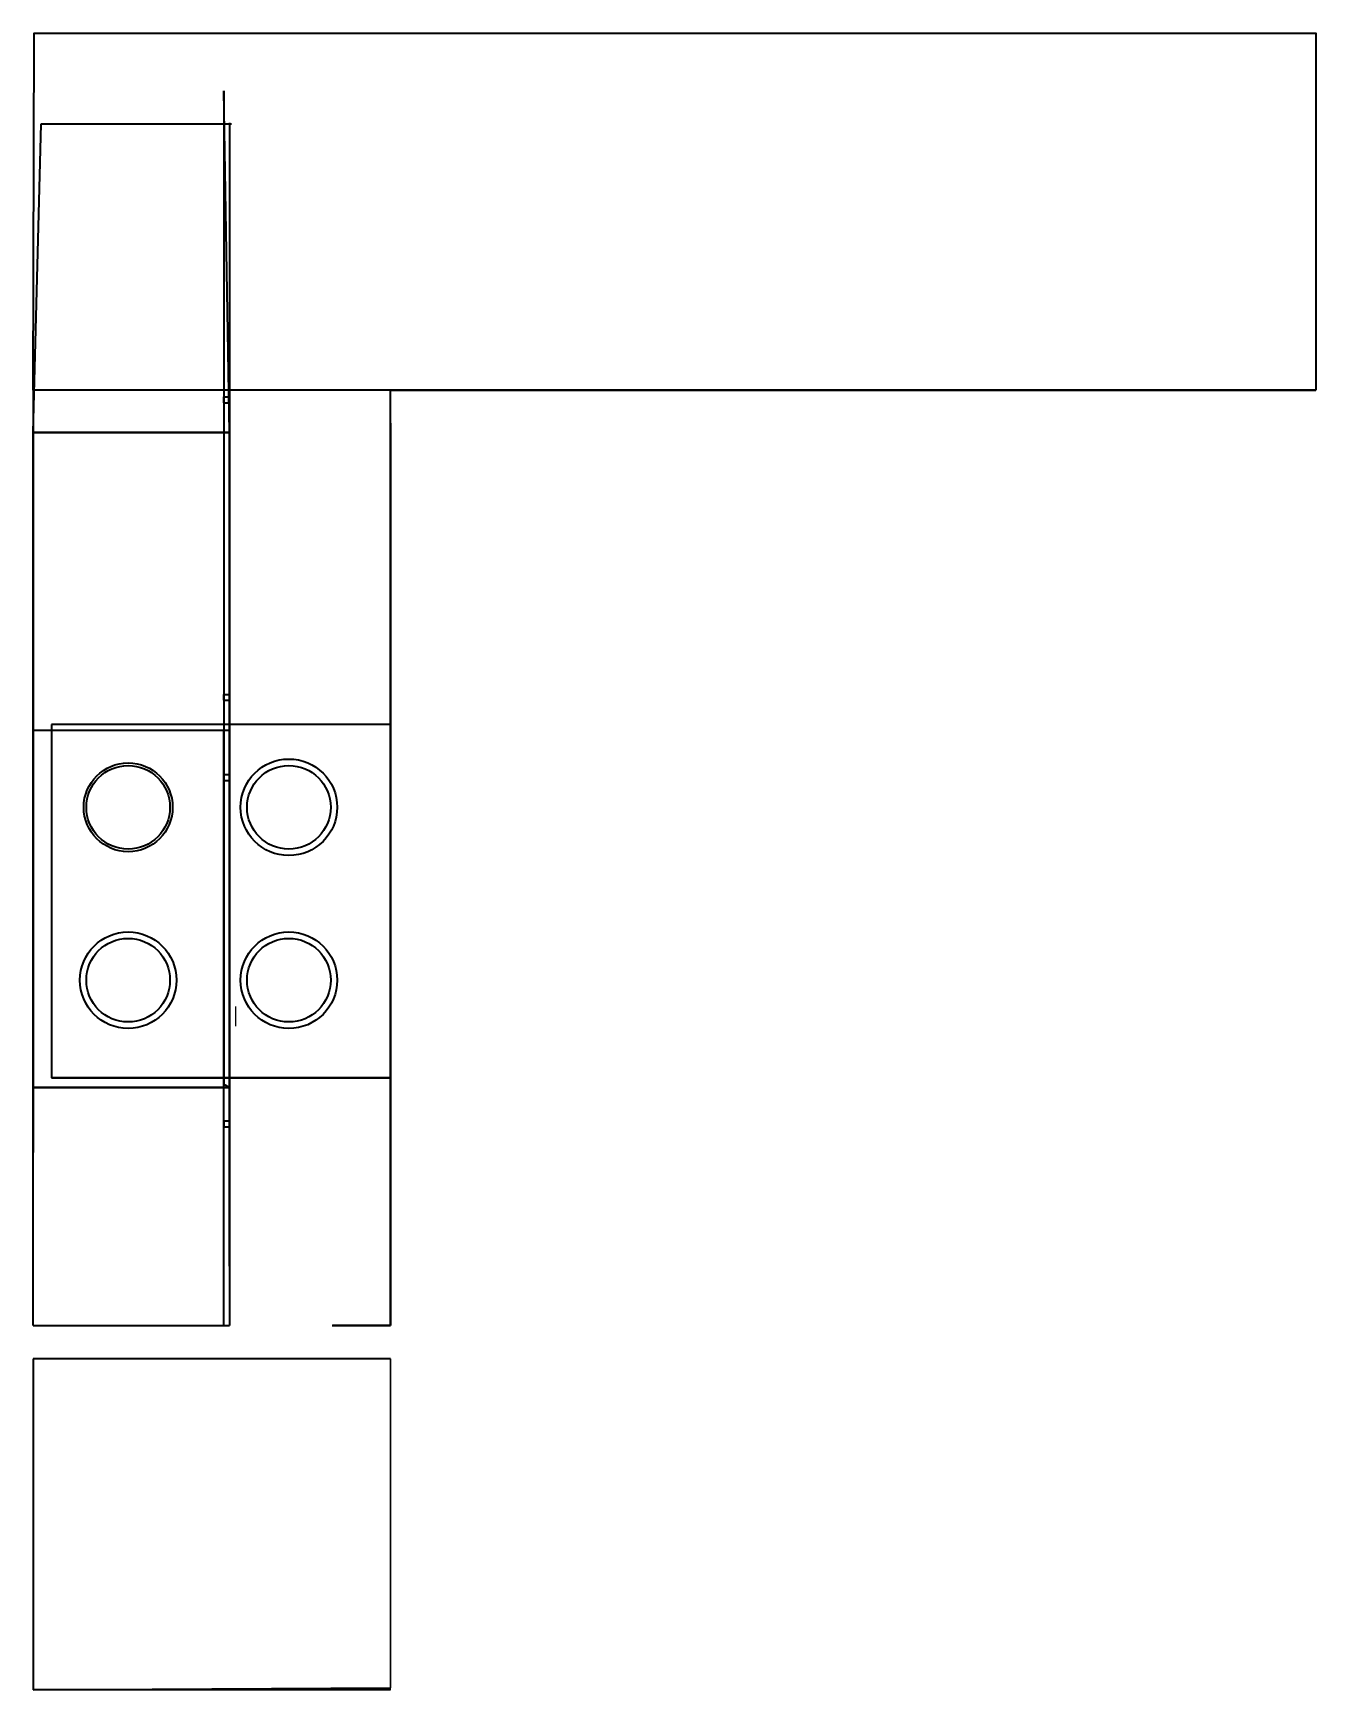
# Model space of a CAD drawing. Header units: millimetres. Extents: x 2525 to 4679, y 796 to 3579.
import ezdxf

# ---------------------------------------------------------------- set-up
doc = ezdxf.new("R2010")
doc.units = ezdxf.units.MM
doc.header["$MEASUREMENT"] = 0
for name, color, linetype in [('ASPIRATOR', 7, 'Continuous'), ('BASE', 7, 'Continuous'), ('BOTTOM - 300', 7, 'Continuous'), ('BOTTOM - 400_1', 7, 'Continuous'), ('BOTTOM - 500_1', 7, 'Continuous'), ('DISHWASHER', 7, 'Continuous'), ('REFRIGERATOR', 7, 'Continuous'), ('TOP - 400_1', 7, 'Continuous'), ('TOP - 500_1', 7, 'Continuous'), ('TOP - 600_1', 7, 'Continuous')]:
    doc.layers.add(name, color=color, linetype=linetype)
doc.styles.get("Standard").update_dxf_attribs({"font": 'arial.ttf'})

msp = doc.modelspace()

# ---------------------------------------------------------------- texts
at = {"layer": 'DISHWASHER', "color": 7, "lineweight": 18, "extrusion": (0, -1, 1e-16), "insert": (3991.8, 2979.2, -636.9), "char_height": 40, "attachment_point": 1, "text_direction": (1, 0, 0)}
msp.add_mtext_dynamic_manual_height_columns('{\\C256;GS}', width=86.417, gutter_width=1, heights=[0], dxfattribs=at)

# ---------------------------------------------------------------- blocks, each defined once
blk = doc.blocks.new('1')
at = {"color": 7, "lineweight": 0, "true_color": 0xf0f0f0}
for p, q in [((20.1, 347.9), (20.1, 340.4)), ((20.1, 340.4), (20.6, 340.4)), ((20.1, 340.4), (20.1, 305.3)), ((20.6, 340.4), (21.1, 340.2)), ((21.1, 340.2), (21.6, 340)), ((21.6, 340), (22.1, 339.7)), ((22.1, 339.7), (22.5, 339.4)), ((22.5, 339.4), (22.9, 338.9)), ((22.9, 338.9), (23.3, 338.4)), ((23.3, 338.4), (23.5, 337.9)), ((23.5, 337.9), (23.8, 337.3)), ((23.8, 337.3), (24, 336.7)), ((24, 336.7), (24.1, 336)), ((24.3, 347.7), (24.1, 347.1)), ((24.1, 347.1), (24.1, 346.4)), ((24.1, 346.4), (24.1, 346.4)), ((24.1, 340.5), (24.1, 346.4)), ((24.1, 340.4), (24.1, 340.5)), ((24.1, 340.5), (24.1, 340.4)), ((24.1, 340.4), (24.1, 340.4)), ((24.1, 340.4), (24.1, 340.3)), ((24.1, 340.4), (24.1, 340.3)), ((24.1, 340.3), (24.1, 336.4)), ((24.1, 336.4), (24.1, 336.4)), ((24.1, 336.3), (24.1, 336.4)), ((24.1, 336.3), (24.1, 336)), ((24.1, 336), (24.1, 335.4)), ((24.1, 335.4), (24.1, 330.4)), ((24.5, 348.3), (24.3, 347.7)), ((24.3, 346.4), (24.5, 346.4)), ((24.5, 340.4), (24.3, 340.4)), ((24.5, 336.4), (24.3, 336.4)), ((24.8, 348.9), (24.5, 348.3)), ((25.1, 349.5), (24.8, 348.9)), ((25.6, 350), (25.1, 349.5)), ((26.1, 350.4), (25.6, 350)), ((26.6, 350.8), (26.1, 350.4)), ((27.2, 351.1), (26.6, 350.8)), ((27.8, 351.3), (27.2, 351.1)), ((28.5, 351.4), (27.8, 351.3)), ((29.1, 351.4), (28.5, 351.4)), ((29.1, 351.4), (32.1, 351.4)), ((29.1, 325.3), (29.1, 351.4)), ((32.1, 351.4), (32.8, 351.4)), ((32.1, 325.3), (32.1, 351.4)), ((32.8, 351.4), (33.4, 351.3)), ((33.4, 351.3), (34, 351.1)), ((34, 351.1), (34.6, 350.8)), ((34.6, 350.8), (35.2, 350.4)), ((35.2, 350.4), (35.7, 350)), ((35.7, 350), (36.1, 349.5)), ((36.1, 349.5), (36.5, 348.9)), ((36.5, 348.9), (36.8, 348.3)), ((36.8, 348.3), (37, 347.7)), ((37, 346.4), (36.8, 346.4)), ((37, 340.4), (36.8, 340.4)), ((37, 336.4), (36.8, 336.4)), ((37, 347.7), (37.1, 347.1)), ((37.1, 347.1), (37.1, 346.4)), ((37.1, 346.4), (37.1, 346.4)), ((37.1, 340.5), (37.1, 346.4)), ((37.1, 340.4), (37.1, 340.5)), ((37.1, 340.5), (37.1, 340.4)), ((37.1, 340.3), (37.1, 340.4)), ((37.1, 340.4), (37.1, 340.4)), ((50, 340.4), (37.1, 340.4)), ((37.1, 340.4), (37.1, 340.3)), ((37.1, 340.3), (37.1, 336.4)), ((37.1, 336.3), (37.1, 336.4)), ((37.1, 336.4), (37.1, 336.4)), ((37.1, 336.4), (37.1, 336.4)), ((50, 336.4), (37.1, 336.4)), ((37.1, 336.4), (37.1, 336.3)), ((37.1, 336.4), (37.1, 336.4)), ((37.1, 336.3), (37.1, 332.9)), ((37.2, 333.5), (37.5, 334.1)), ((37.5, 334.1), (37.9, 334.6)), ((37.9, 334.6), (38.4, 335)), ((38.4, 335), (39, 335.3)), ((39, 335.3), (39.6, 335.4)), ((39.6, 335.4), (40.3, 335.3)), ((40.3, 335.3), (40.9, 335)), ((40.9, 335), (41.4, 334.6)), ((41.4, 334.6), (41.8, 334.1)), ((41.8, 334.1), (42.1, 333.5)), ((49.3, 339.2), (49.2, 338.4)), ((49.3, 337.6), (49.2, 338.4)), ((49.6, 339.9), (49.3, 339.2)), ((49.6, 336.9), (49.3, 337.6)), ((50, 340.4), (49.6, 339.9)), ((50, 336.4), (49.6, 336.9)), ((50.1, 340.5), (50, 340.4)), ((50.1, 336.3), (50, 336.4)), ((50.7, 341), (50.1, 340.5)), ((50.2, 336.2), (50.1, 336.3)), ((50.2, 336.2), (50.2, 309.5)), ((50.7, 335.8), (50.2, 336.2)), ((51.4, 341.3), (50.7, 341)), ((51.4, 335.5), (50.7, 335.8)), ((52.2, 341.4), (51.4, 341.3)), ((52.2, 335.4), (51.4, 335.5)), ((539.9, 341.4), (52.2, 341.4)), ((52.3, 335.4), (52.2, 335.4)), ((52.4, 335.4), (52.3, 335.4)), ((52.4, 335.4), (53.9, 335.4)), ((53.9, 335.4), (54.2, 335.4)), ((54.2, 335.4), (54.2, 310.3)), ((54.2, 335.4), (54.3, 335.4)), ((103.3, 335.4), (54.3, 335.4)), ((103.3, 335.4), (103.3, 310.3)), ((103.3, 335.4), (104.3, 335.4)), ((107.3, 335.4), (106.4, 335.4)), ((107.3, 335.4), (107.3, 310.3)), ((294.1, 335.4), (107.3, 335.4)), ((294.1, 335.4), (294.1, 310.3)), ((295, 335.4), (294.1, 335.4)), ((298.1, 335.4), (297.1, 335.4)), ((298.1, 335.4), (298.1, 310.3)), ((298.1, 335.4), (484.8, 335.4)), ((484.8, 335.4), (484.8, 310.3)), ((484.8, 335.4), (485.7, 335.4)), ((488.8, 335.4), (487.9, 335.4)), ((488.8, 335.4), (488.8, 310.3)), ((537.9, 335.4), (488.8, 335.4)), ((537.9, 310.3), (537.9, 335.4)), ((537.9, 335.4), (539.7, 335.4)), ((539.8, 335.4), (539.7, 335.4)), ((539.8, 335.4), (539.9, 335.4)), ((539.9, 341.4), (540.7, 341.3)), ((539.9, 335.4), (540.7, 335.5)), ((540.7, 341.3), (541.5, 341)), ((540.7, 335.5), (541.5, 335.8)), ((541.5, 341), (542.1, 340.5)), ((542, 336.2), (541.5, 335.8)), ((542, 336.2), (542.1, 336.3)), ((542, 309.5), (542, 336.2)), ((542.1, 340.5), (542.2, 340.4)), ((542.1, 336.3), (542.2, 336.4)), ((555, 340.4), (542.2, 340.4)), ((542.2, 340.4), (542.6, 339.9)), ((542.2, 336.4), (542.6, 336.9)), ((555, 336.4), (542.2, 336.4)), ((542.6, 339.9), (542.9, 339.2)), ((542.6, 336.9), (542.9, 337.6)), ((542.9, 339.2), (543, 338.4)), ((542.9, 337.6), (543, 338.4)), ((550.3, 334.1), (550.1, 333.5)), ((550.7, 334.6), (550.3, 334.1)), ((551.2, 335), (550.7, 334.6)), ((551.8, 335.3), (551.2, 335)), ((552.5, 335.4), (551.8, 335.3)), ((553.1, 335.3), (552.5, 335.4)), ((553.7, 335), (553.1, 335.3)), ((554.3, 334.6), (553.7, 335)), ((554.7, 334.1), (554.3, 334.6)), ((554.9, 333.5), (554.7, 334.1)), ((555.2, 347.7), (555, 347.1)), ((555, 347.1), (555, 346.4)), ((555, 346.4), (555, 346.4)), ((555, 340.5), (555, 346.4)), ((555, 340.4), (555, 340.5)), ((555, 340.5), (555, 340.4)), ((555, 340.4), (555, 340.4)), ((555, 340.3), (555, 340.4)), ((555, 340.4), (555, 340.3)), ((555, 336.4), (555, 340.3)), ((555, 336.4), (555, 336.4)), ((555, 336.4), (555, 332.9)), ((555.4, 348.3), (555.2, 347.7)), ((555.2, 346.4), (555.4, 346.4)), ((555.4, 340.4), (555.2, 340.4)), ((555.4, 336.4), (555.2, 336.4)), ((555.7, 348.9), (555.4, 348.3)), ((556, 349.5), (555.7, 348.9)), ((556.5, 350), (556, 349.5)), ((557, 350.4), (556.5, 350)), ((557.5, 350.8), (557, 350.4)), ((558.1, 351.1), (557.5, 350.8)), ((558.7, 351.3), (558.1, 351.1)), ((559.4, 351.4), (558.7, 351.3)), ((560, 351.4), (559.4, 351.4)), ((560, 351.4), (563, 351.4)), ((560, 325.3), (560, 351.4)), ((563, 351.4), (563.7, 351.4)), ((563, 325.3), (563, 351.4)), ((563.7, 351.4), (564.3, 351.3)), ((564.3, 351.3), (565, 351.1)), ((565, 351.1), (565.5, 350.8)), ((565.5, 350.8), (566.1, 350.4)), ((566.1, 350.4), (566.6, 350)), ((566.6, 350), (567, 349.5)), ((567, 349.5), (567.4, 348.9)), ((567.4, 348.9), (567.7, 348.3)), ((567.7, 348.3), (567.9, 347.7)), ((567.9, 346.4), (567.7, 346.4)), ((567.9, 340.4), (567.7, 340.4)), ((567.9, 336.4), (567.7, 336.4)), ((567.9, 347.7), (568, 347.1)), ((568, 347.1), (568.1, 346.4)), ((568.1, 346.4), (568, 346.4)), ((568, 340.4), (568.1, 340.5)), ((568.1, 340.4), (568, 340.4)), ((568.1, 340.3), (568, 340.4)), ((568.1, 336.4), (568, 336.4)), ((568.1, 336.3), (568, 336.4)), ((568, 336.4), (568.1, 336.4)), ((568.1, 340.5), (568.1, 346.4)), ((568.1, 340.5), (568.1, 340.4)), ((568.1, 340.3), (568.1, 340.4)), ((568.1, 336.4), (568.1, 340.3)), ((568.2, 336.7), (568.1, 336)), ((568.1, 336.4), (568.1, 336.4)), ((568.1, 336.4), (568.1, 336.3)), ((568.1, 336), (568.1, 336.3)), ((568.1, 336), (568.1, 335.4)), ((568.1, 335.4), (568.1, 330.6)), ((568.4, 337.3), (568.2, 336.7)), ((568.6, 337.9), (568.4, 337.3)), ((568.9, 338.4), (568.6, 337.9)), ((569.2, 338.9), (568.9, 338.4)), ((569.6, 339.4), (569.2, 338.9)), ((570.1, 339.7), (569.6, 339.4)), ((570.5, 340), (570.1, 339.7)), ((571, 340.2), (570.5, 340)), ((571.5, 340.4), (571, 340.2)), ((572.1, 340.4), (571.5, 340.4)), ((572.1, 305.3), (572.1, 340.4)), ((22.1, 305.9), (22.5, 306.3)), ((22.5, 306.3), (22.9, 306.7)), ((22.9, 306.7), (23.3, 307.2)), ((23.3, 307.2), (23.5, 307.8)), ((23.5, 307.8), (23.8, 308.4)), ((23.8, 308.4), (24, 309)), ((24, 309), (24.1, 309.6)), ((24.1, 329.7), (24.1, 330.4)), ((24.1, 330.4), (24.1, 330.4)), ((24.3, 329.1), (24.1, 329.7)), ((24.1, 329.7), (24.1, 325.3)), ((28.5, 325.4), (24.1, 325.3)), ((28.5, 320.3), (24.1, 320.3)), ((24.1, 316), (24.1, 320.3)), ((24.3, 316.6), (24.1, 316)), ((24.1, 316), (24.1, 315.3)), ((24.1, 315.3), (24.1, 315.3)), ((24.1, 310.3), (24.1, 315.3)), ((24.1, 309.6), (24.1, 310.3)), ((24.1, 309.4), (24.1, 309.6)), ((24.1, 309.3), (24.1, 309.4)), ((24.1, 309.3), (24.1, 309.3)), ((24.1, 309.3), (24.1, 305.3)), ((24.2, 330.4), (24.5, 330.4)), ((24.5, 328.4), (24.3, 329.1)), ((24.5, 317.2), (24.3, 316.6)), ((24.3, 315.3), (24.5, 315.3)), ((24.5, 309.3), (24.3, 309.3)), ((24.8, 327.8), (24.5, 328.4)), ((24.8, 317.8), (24.5, 317.2)), ((25.1, 327.3), (24.8, 327.8)), ((25.1, 318.4), (24.8, 317.8)), ((25.6, 326.8), (25.1, 327.3)), ((25.6, 318.9), (25.1, 318.4)), ((26.1, 326.4), (25.6, 326.8)), ((26.1, 319.3), (25.6, 318.9)), ((26.6, 326), (26.1, 326.4)), ((26.6, 319.7), (26.1, 319.3)), ((27.2, 325.7), (26.6, 326)), ((27.2, 319.9), (26.6, 319.7)), ((27.8, 325.5), (27.2, 325.7)), ((27.8, 320.2), (27.2, 319.9)), ((28.5, 325.4), (27.8, 325.5)), ((28.5, 320.3), (27.8, 320.2)), ((29.1, 325.3), (28.5, 325.4)), ((29.1, 320.3), (28.5, 320.3)), ((29.1, 325.3), (32.1, 325.3)), ((29.1, 320.3), (32.1, 320.3)), ((29.1, 294.2), (29.1, 320.3)), ((32.1, 325.3), (32.8, 325.4)), ((32.1, 320.3), (32.8, 320.3)), ((32.1, 294.2), (32.1, 320.3)), ((32.8, 325.4), (33.4, 325.5)), ((37.1, 325.3), (32.8, 325.4)), ((32.8, 320.3), (33.4, 320.2)), ((37.1, 320.3), (32.8, 320.3)), ((33.4, 325.5), (34, 325.7)), ((33.4, 320.2), (34, 319.9)), ((34, 325.7), (34.6, 326)), ((34, 319.9), (34.6, 319.7)), ((34.6, 326), (35.2, 326.4)), ((34.6, 319.7), (35.2, 319.3)), ((35.2, 326.4), (35.7, 326.8)), ((35.2, 319.3), (35.7, 318.9)), ((35.7, 326.8), (36.1, 327.3)), ((35.7, 318.9), (36.1, 318.4)), ((36.1, 327.3), (36.5, 327.8)), ((36.1, 318.4), (36.5, 317.8)), ((36.5, 327.8), (36.8, 328.4)), ((36.5, 317.8), (36.8, 317.2)), ((37, 330.4), (36.8, 330.4)), ((36.8, 328.4), (37, 329.1)), ((36.8, 317.2), (37, 316.6)), ((37, 315.3), (36.8, 315.3)), ((37, 309.3), (36.8, 309.3)), ((37, 329.1), (37.1, 329.7)), ((37, 316.6), (37.1, 316)), ((37.1, 332.9), (37.2, 333.5)), ((37.1, 332.9), (37.1, 330.6)), ((37.1, 330.4), (37.1, 330.6)), ((37.1, 330.4), (37.1, 330.6)), ((37.1, 329.7), (37.1, 330.4)), ((37.1, 330.4), (37.1, 330.4)), ((37.1, 329.7), (37.1, 330.4)), ((37.1, 325.3), (37.1, 329.7)), ((37.1, 320.3), (37.1, 316)), ((37.1, 316), (37.1, 315.3)), ((37.1, 316), (37.1, 315.3)), ((37.1, 315.3), (37.1, 315)), ((37.1, 315.3), (37.1, 315.3)), ((37.1, 315.3), (37.1, 315)), ((37.1, 312.8), (37.1, 315)), ((37.1, 312.8), (37.2, 312.1)), ((37.1, 309.4), (37.1, 312.8)), ((37.1, 309.4), (37.1, 309.3)), ((37.1, 309.4), (37.1, 309.3)), ((37.1, 309.3), (37.1, 309.3)), ((37.1, 309.2), (37.1, 309.3)), ((50, 309.3), (37.1, 309.3)), ((37.1, 309.3), (37.1, 309.2)), ((37.1, 309.2), (37.1, 305.3)), ((37.2, 312.1), (37.5, 311.5)), ((37.5, 311.5), (37.9, 311)), ((37.9, 311), (38.4, 310.6)), ((38.4, 310.6), (39, 310.4)), ((39, 310.4), (39.6, 310.3)), ((39.6, 310.3), (40.3, 310.4)), ((40.3, 310.4), (40.9, 310.6)), ((40.9, 310.6), (41.4, 311)), ((41.4, 311), (41.8, 311.5)), ((41.8, 311.5), (42.1, 312.1)), ((42.1, 333.5), (42.2, 332.9)), ((42.1, 312.1), (42.2, 312.8)), ((42.2, 332.9), (42.2, 312.8)), ((49.3, 308.1), (49.2, 307.3)), ((49.3, 306.5), (49.2, 307.3)), ((49.6, 308.8), (49.3, 308.1)), ((49.6, 305.8), (49.3, 306.5)), ((50, 309.3), (49.6, 308.8)), ((50.1, 309.4), (50, 309.3)), ((50.2, 309.5), (50.1, 309.4)), ((50.2, 309.5), (50.7, 309.9)), ((51.4, 310.2), (50.7, 309.9)), ((52.2, 310.3), (51.4, 310.2)), ((52.3, 310.3), (52.2, 310.3)), ((52.4, 310.3), (52.3, 310.3)), ((53.1, 310.3), (52.4, 310.3)), ((54.2, 310.3), (53.1, 310.3)), ((54.3, 310.3), (54.2, 310.3)), ((103.3, 310.3), (54.3, 310.3)), ((104.3, 310.3), (103.3, 310.3)), ((107.3, 310.3), (106.4, 310.3)), ((107.3, 310.3), (294.1, 310.3)), ((295, 310.3), (294.1, 310.3)), ((298.1, 310.3), (297.1, 310.3)), ((484.8, 310.3), (298.1, 310.3)), ((485.7, 310.3), (484.8, 310.3)), ((488.8, 310.3), (487.9, 310.3)), ((488.8, 310.3), (537.9, 310.3)), ((539.7, 310.3), (537.9, 310.3)), ((539.8, 310.3), (539.7, 310.3)), ((539.8, 310.3), (539.9, 310.3)), ((539.9, 310.3), (540.7, 310.2)), ((540.7, 310.2), (541.5, 309.9)), ((541.5, 309.9), (542, 309.5)), ((542, 309.5), (542.1, 309.4)), ((542.1, 309.4), (542.2, 309.3)), ((555, 309.3), (542.2, 309.3)), ((542.2, 309.3), (542.6, 308.8)), ((542.6, 308.8), (542.9, 308.1)), ((542.6, 305.8), (542.9, 306.5)), ((542.9, 308.1), (543, 307.3)), ((542.9, 306.5), (543, 307.3)), ((550.1, 333.5), (550, 332.9)), ((550, 332.9), (550, 312.8)), ((550.1, 312.1), (550, 312.8)), ((550.3, 311.5), (550.1, 312.1)), ((550.7, 311), (550.3, 311.5)), ((551.2, 310.6), (550.7, 311)), ((551.8, 310.4), (551.2, 310.6)), ((552.5, 310.3), (551.8, 310.4)), ((553.1, 310.4), (552.5, 310.3)), ((553.7, 310.6), (553.1, 310.4)), ((554.3, 311), (553.7, 310.6)), ((554.7, 311.5), (554.3, 311)), ((554.9, 312.1), (554.7, 311.5)), ((555, 332.9), (554.9, 333.5)), ((555, 312.8), (554.9, 312.1)), ((555, 330.4), (555, 332.9)), ((555, 329.7), (555, 330.4)), ((555, 330.4), (555, 330.4)), ((555.2, 329.1), (555, 329.7)), ((555, 325.3), (555, 329.7)), ((555, 325.3), (559.4, 325.4)), ((555, 320.3), (559.4, 320.3)), ((555, 320.3), (555, 316)), ((555.2, 316.6), (555, 316)), ((555, 316), (555, 315.3)), ((555, 315.3), (555, 315.3)), ((555, 315.3), (555, 312.8)), ((555, 312.8), (555, 309.3)), ((555, 309.3), (555, 309.3)), ((555, 309.3), (555, 305.3)), ((555.2, 330.4), (555.4, 330.4)), ((555.4, 328.4), (555.2, 329.1)), ((555.4, 317.2), (555.2, 316.6)), ((555.2, 315.3), (555.4, 315.3)), ((555.4, 309.3), (555.2, 309.3)), ((555.7, 327.8), (555.4, 328.4)), ((555.7, 317.8), (555.4, 317.2)), ((556, 327.3), (555.7, 327.8)), ((556, 318.4), (555.7, 317.8)), ((556.5, 326.8), (556, 327.3)), ((556.5, 318.9), (556, 318.4)), ((557, 326.4), (556.5, 326.8)), ((557, 319.3), (556.5, 318.9)), ((557.5, 326), (557, 326.4)), ((557.5, 319.7), (557, 319.3)), ((558.1, 325.7), (557.5, 326)), ((558.1, 319.9), (557.5, 319.7)), ((558.7, 325.5), (558.1, 325.7)), ((558.7, 320.2), (558.1, 319.9)), ((559.4, 325.4), (558.7, 325.5)), ((559.4, 320.3), (558.7, 320.2)), ((560, 325.3), (559.4, 325.4)), ((560, 320.3), (559.4, 320.3)), ((560, 325.3), (563, 325.3)), ((560, 320.3), (563, 320.3)), ((560, 294.2), (560, 320.3)), ((563, 325.3), (563.7, 325.4)), ((563, 320.3), (563.7, 320.3)), ((563, 294.2), (563, 320.3)), ((563.7, 325.4), (564.3, 325.5)), ((563.7, 325.4), (568.1, 325.3)), ((563.7, 320.3), (564.3, 320.2)), ((563.7, 320.3), (568.1, 320.3)), ((564.3, 325.5), (565, 325.7)), ((564.3, 320.2), (565, 319.9)), ((565, 325.7), (565.5, 326)), ((565, 319.9), (565.5, 319.7)), ((565.5, 326), (566.1, 326.4)), ((565.5, 319.7), (566.1, 319.3)), ((566.1, 326.4), (566.6, 326.8)), ((566.1, 319.3), (566.6, 318.9)), ((566.6, 326.8), (567, 327.3)), ((566.6, 318.9), (567, 318.4)), ((567, 327.3), (567.4, 327.8)), ((567, 318.4), (567.4, 317.8)), ((567.4, 327.8), (567.7, 328.4)), ((567.4, 317.8), (567.7, 317.2)), ((567.9, 330.4), (567.7, 330.4)), ((567.7, 328.4), (567.9, 329.1)), ((567.7, 317.2), (567.9, 316.6)), ((567.9, 315.3), (567.7, 315.3)), ((567.9, 309.3), (567.7, 309.3)), ((567.9, 329.1), (568, 329.7)), ((567.9, 316.6), (568, 316)), ((568.1, 330.6), (568, 330.4)), ((568, 329.7), (568.1, 330.4)), ((568.1, 330.4), (568, 330.4)), ((568, 330.4), (568, 329.7)), ((568, 329.7), (568.1, 325.3)), ((568, 316), (568.1, 320.3)), ((568, 316), (568.1, 315.3)), ((568.1, 315.3), (568, 315.3)), ((568.1, 309.3), (568, 309.3)), ((568.1, 330.6), (568.1, 330.4)), ((568.1, 315.3), (568.1, 310.3)), ((568.1, 309.6), (568.1, 310.3)), ((568.2, 309), (568.1, 309.6)), ((568.1, 309.6), (568.1, 309.4)), ((568.1, 309.4), (568.1, 309.3)), ((568.1, 309.3), (568.1, 305.3)), ((568.4, 308.4), (568.2, 309)), ((568.6, 307.8), (568.4, 308.4)), ((568.9, 307.2), (568.6, 307.8)), ((569.2, 306.7), (568.9, 307.2)), ((569.6, 306.3), (569.2, 306.7)), ((570.1, 305.9), (569.6, 306.3)), ((20.1, 305.3), (20.6, 305.3)), ((20.6, 305.3), (21.1, 305.4)), ((21.1, 305.4), (21.6, 305.7)), ((21.6, 305.7), (22.1, 305.9)), ((24.1, 305.3), (24.1, 305.3)), ((24.1, 305.3), (24.1, 299.2)), ((24.1, 298.6), (24.1, 299.2)), ((24.1, 299.2), (24.1, 299.2)), ((24.3, 297.9), (24.1, 298.6)), ((24.5, 305.3), (24.3, 305.3)), ((24.3, 299.2), (24.5, 299.2)), ((24.5, 297.3), (24.3, 297.9)), ((24.8, 296.7), (24.5, 297.3)), ((25.1, 296.2), (24.8, 296.7)), ((25.6, 295.7), (25.1, 296.2)), ((26.1, 295.3), (25.6, 295.7)), ((26.6, 294.9), (26.1, 295.3)), ((27.2, 294.6), (26.6, 294.9)), ((27.8, 294.4), (27.2, 294.6)), ((28.5, 294.3), (27.8, 294.4)), ((29.1, 294.2), (28.5, 294.3)), ((29.1, 294.2), (32.1, 294.2)), ((32.1, 294.2), (32.8, 294.3)), ((32.8, 294.3), (33.4, 294.4)), ((33.4, 294.4), (34, 294.6)), ((34, 294.6), (34.6, 294.9)), ((34.6, 294.9), (35.2, 295.3)), ((35.2, 295.3), (35.7, 295.7)), ((35.7, 295.7), (36.1, 296.2)), ((36.1, 296.2), (36.5, 296.7)), ((36.5, 296.7), (36.8, 297.3)), ((37, 305.3), (36.8, 305.3)), ((37, 299.2), (36.8, 299.2)), ((36.8, 297.3), (37, 297.9)), ((37, 297.9), (37.1, 298.6)), ((37.1, 305.3), (37.1, 305.2)), ((37.1, 305.3), (37.1, 305.3)), ((37.1, 305.3), (37.1, 305.3)), ((50, 305.3), (37.1, 305.3)), ((37.1, 305.3), (37.1, 305.2)), ((37.1, 305.3), (37.1, 305.3)), ((37.1, 305.2), (37.1, 299.2)), ((37.1, 298.6), (37.1, 299.2)), ((37.1, 299.2), (37.1, 299.2)), ((50, 305.3), (49.6, 305.8)), ((50.1, 305.1), (50, 305.3)), ((50.6, 304.7), (50.1, 305.1)), ((50.6, 304.7), (76.8, 157.5)), ((50.7, 304.7), (50.6, 304.7)), ((51.4, 304.4), (50.7, 304.7)), ((52.2, 304.3), (51.4, 304.4)), ((54.8, 304.3), (52.2, 304.3)), ((54.8, 304.3), (80.6, 159.5)), ((63.7, 304.3), (54.8, 304.3)), ((65.8, 304.3), (63.7, 304.3)), ((89.5, 159.5), (63.7, 304.3)), ((65.8, 304.3), (91.6, 159.5)), ((103.3, 304.3), (65.8, 304.3)), ((103.3, 304.3), (103.3, 159.5)), ((107.3, 304.3), (103.3, 304.3)), ((107.3, 304.3), (107.3, 296.4)), ((107.3, 304.3), (144, 304.3)), ((107.3, 296.8), (107.3, 296.4)), ((107.3, 296.4), (131.7, 159.5)), ((107.3, 296.4), (107.3, 285)), ((107.3, 285.3), (107.3, 285)), ((107.3, 285), (107.3, 159.5)), ((129.7, 159.5), (107.3, 285)), ((146.1, 304.3), (144, 304.3)), ((144, 304.3), (169.8, 159.5)), ((146.1, 304.3), (184.2, 304.3)), ((146.1, 304.3), (171.9, 159.5)), ((186.2, 304.3), (184.2, 304.3)), ((184.2, 304.3), (210, 159.5)), ((186.2, 304.3), (224.3, 304.3)), ((186.2, 304.3), (212, 159.5)), ((226.4, 304.3), (224.3, 304.3)), ((224.3, 304.3), (250.1, 159.5)), ((226.4, 304.3), (264.5, 304.3)), ((226.4, 304.3), (252.2, 159.5)), ((266.5, 304.3), (264.5, 304.3)), ((264.5, 304.3), (290.3, 159.5)), ((266.5, 304.3), (292.3, 159.5)), ((266.5, 304.3), (294.1, 304.3)), ((294.1, 304.3), (294.1, 159.5)), ((298.1, 304.3), (294.1, 304.3)), ((298.1, 304.3), (327.6, 304.3)), ((298.1, 304.3), (298.1, 159.5)), ((327.6, 304.3), (301.8, 159.5)), ((329.7, 304.3), (303.9, 159.5)), ((329.7, 304.3), (327.6, 304.3)), ((329.7, 304.3), (367.8, 304.3)), ((367.8, 304.3), (342, 159.5)), ((344, 159.5), (369.8, 304.3)), ((369.8, 304.3), (367.8, 304.3)), ((369.8, 304.3), (407.9, 304.3)), ((407.9, 304.3), (382.1, 159.5)), ((384.2, 159.5), (410, 304.3)), ((410, 304.3), (407.9, 304.3)), ((410, 304.3), (448.1, 304.3)), ((448.1, 304.3), (422.3, 159.5)), ((450.1, 304.3), (424.3, 159.5)), ((450.1, 304.3), (448.1, 304.3)), ((450.1, 304.3), (484.8, 304.3)), ((484.8, 285.1), (462.4, 159.5)), ((484.8, 304.3), (484.8, 285.1)), ((484.8, 304.3), (488.8, 304.3)), ((484.9, 285.5), (484.8, 285.1)), ((484.8, 285.1), (484.8, 273.7)), ((488.8, 296.2), (488.7, 295.8)), ((490.3, 304.3), (488.8, 296.2)), ((488.8, 304.3), (488.8, 296.2)), ((490.3, 304.3), (488.8, 304.3)), ((488.8, 296.2), (488.8, 159.5)), ((490.3, 304.3), (528.4, 304.3)), ((528.4, 304.3), (502.6, 159.5)), ((530.4, 304.3), (504.6, 159.5)), ((511.6, 159.5), (537.4, 304.3)), ((515.3, 157.5), (541.5, 304.7)), ((528.4, 304.3), (530.4, 304.3)), ((530.4, 304.3), (537.4, 304.3)), ((537.4, 304.3), (539.9, 304.3)), ((539.9, 304.3), (540.7, 304.4)), ((540.7, 304.4), (541.5, 304.7)), ((541.5, 304.7), (542.1, 305.1)), ((541.5, 304.7), (541.5, 304.7)), ((542.1, 305.1), (542.2, 305.3)), ((542.2, 305.3), (542.6, 305.8)), ((555, 305.3), (542.2, 305.3)), ((555, 305.3), (555, 305.3)), ((555, 305.3), (555, 305.3)), ((555, 305.2), (555, 305.3)), ((555, 305.2), (555, 305.3)), ((555, 305.3), (555, 305.3)), ((555, 305.2), (555, 299.2)), ((555, 298.6), (555, 299.2)), ((555, 299.2), (555, 299.2)), ((555.2, 297.9), (555, 298.6)), ((555.4, 305.3), (555.2, 305.3)), ((555.2, 299.2), (555.4, 299.2)), ((555.4, 297.3), (555.2, 297.9)), ((555.7, 296.7), (555.4, 297.3)), ((556, 296.2), (555.7, 296.7)), ((556.5, 295.7), (556, 296.2)), ((557, 295.3), (556.5, 295.7)), ((557.5, 294.9), (557, 295.3)), ((558.1, 294.6), (557.5, 294.9)), ((558.7, 294.4), (558.1, 294.6)), ((559.4, 294.3), (558.7, 294.4)), ((560, 294.2), (559.4, 294.3)), ((560, 294.2), (563, 294.2)), ((563, 294.2), (563.7, 294.3)), ((563.7, 294.3), (564.3, 294.4)), ((564.3, 294.4), (565, 294.6)), ((565, 294.6), (565.5, 294.9)), ((565.5, 294.9), (566.1, 295.3)), ((566.1, 295.3), (566.6, 295.7)), ((566.6, 295.7), (567, 296.2)), ((567, 296.2), (567.4, 296.7)), ((567.4, 296.7), (567.7, 297.3)), ((567.9, 305.3), (567.7, 305.3)), ((567.9, 299.2), (567.7, 299.2)), ((567.7, 297.3), (567.9, 297.9)), ((567.9, 297.9), (568, 298.6)), ((568.1, 305.3), (568, 305.3)), ((568, 305.3), (568.1, 305.2)), ((568.1, 305.3), (568, 305.3)), ((568, 298.6), (568.1, 299.2)), ((568.1, 299.2), (568, 299.2)), ((568.1, 305.3), (568.1, 305.3)), ((568.1, 305.2), (568.1, 299.2)), ((570.5, 305.7), (570.1, 305.9)), ((571, 305.4), (570.5, 305.7)), ((571.5, 305.3), (571, 305.4)), ((572.1, 305.3), (571.5, 305.3)), ((464.5, 159.5), (484.8, 273.7)), ((484.9, 274.1), (484.8, 273.7)), ((484.8, 273.7), (484.8, 159.5)), ((76.8, 157.5), (79.8, 150.4)), ((79.8, 150.4), (84.5, 144.3)), ((80.6, 159.5), (89.5, 159.5)), ((80.6, 159.5), (80.7, 158.6)), ((80.7, 158.6), (81.6, 156.5)), ((81.6, 156.5), (83.3, 152.4)), ((81.6, 156.5), (103.3, 156.5)), ((83.3, 152.4), (87.3, 147.1)), ((84.5, 144.3), (90.6, 139.6)), ((87.3, 147.1), (92.6, 143.1)), ((89.5, 159.5), (89.6, 159.3)), ((90.6, 139.6), (97.7, 136.6)), ((91.6, 159.5), (91.6, 159.3)), ((91.6, 159.5), (103.3, 159.5)), ((92.6, 143.1), (98.7, 140.6)), ((98.7, 140.6), (103.3, 140)), ((103.3, 159.5), (103.4, 159.5)), ((103.3, 156.5), (103.3, 159.5)), ((103.3, 156.5), (103.4, 156.5)), ((103.3, 156.5), (103.3, 140)), ((103.3, 140), (103.4, 139.9)), ((103.3, 137.7), (103.3, 140)), ((107.3, 159.5), (107.3, 159.5)), ((107.3, 159.5), (129.7, 159.5)), ((107.3, 156.5), (107.3, 159.5)), ((107.3, 156.5), (107.3, 156.5)), ((107.3, 156.5), (294.1, 156.5)), ((107.3, 139.7), (107.3, 156.5)), ((107.3, 139.7), (107.3, 139.7)), ((107.3, 139.7), (294.1, 139.7)), ((107.3, 137.7), (107.3, 139.7)), ((129.7, 159.5), (129.7, 159.3)), ((131.7, 159.5), (169.8, 159.5)), ((131.7, 159.5), (131.8, 159.3)), ((169.8, 159.5), (169.9, 159.3)), ((171.9, 159.5), (171.9, 159.3)), ((171.9, 159.5), (210, 159.5)), ((210, 159.5), (210, 159.3)), ((212, 159.5), (250.1, 159.5)), ((212, 159.5), (212.1, 159.3)), ((250.1, 159.5), (250.2, 159.3)), ((252.2, 159.5), (290.3, 159.5)), ((252.2, 159.5), (252.2, 159.3)), ((290.3, 159.5), (290.3, 159.3)), ((292.3, 159.5), (292.3, 159.3)), ((292.3, 159.5), (294.1, 159.5)), ((294.1, 159.5), (294.3, 159.5)), ((294.1, 156.5), (294.1, 159.5)), ((294.1, 156.5), (294.3, 156.5)), ((294.1, 156.5), (294.1, 139.7)), ((294.1, 139.7), (294.3, 139.7)), ((294.1, 137.7), (294.1, 139.7)), ((297.8, 159.5), (298, 159.5)), ((297.8, 156.5), (298, 156.5)), ((297.8, 139.7), (298, 139.7)), ((298.1, 159.5), (301.8, 159.5)), ((298.1, 156.5), (298.1, 159.5)), ((298.1, 156.5), (484.8, 156.5)), ((298.1, 139.7), (298.1, 156.5)), ((298.1, 139.7), (484.8, 139.7)), ((298.1, 137.7), (298.1, 139.7)), ((301.8, 159.5), (301.8, 159.3)), ((303.9, 159.5), (303.8, 159.3)), ((303.9, 159.5), (342, 159.5)), ((342, 159.5), (341.9, 159.3)), ((344, 159.5), (382.1, 159.5)), ((344, 159.5), (344, 159.3)), ((382.1, 159.5), (382.1, 159.3)), ((384.2, 159.5), (384.1, 159.3)), ((384.2, 159.5), (422.3, 159.5)), ((422.3, 159.5), (422.2, 159.3)), ((424.3, 159.5), (424.3, 159.3)), ((424.3, 159.5), (462.4, 159.5)), ((462.4, 159.5), (462.4, 159.3)), ((464.4, 159.5), (464.4, 159.3)), ((464.5, 159.5), (484.8, 159.5)), ((484.8, 159.5), (484.9, 159.5)), ((484.8, 156.5), (484.8, 159.5)), ((484.8, 156.5), (484.9, 156.5)), ((484.8, 156.5), (484.8, 139.7)), ((484.8, 139.7), (484.9, 139.7)), ((484.8, 137.7), (484.8, 139.7)), ((488.7, 159.5), (488.8, 159.5)), ((488.7, 156.5), (488.8, 156.5)), ((488.7, 139.9), (488.8, 140)), ((488.8, 159.5), (502.6, 159.5)), ((488.8, 156.5), (488.8, 159.5)), ((488.8, 156.5), (510.6, 156.5)), ((488.8, 140), (488.8, 156.5)), ((488.8, 140), (493.4, 140.6)), ((488.8, 137.7), (488.8, 140)), ((493.4, 140.6), (499.5, 143.1)), ((494.4, 136.6), (501.6, 139.6)), ((499.5, 143.1), (504.8, 147.1)), ((501.6, 139.6), (507.7, 144.3)), ((502.6, 159.5), (502.5, 159.3)), ((504.6, 159.5), (511.6, 159.5)), ((504.6, 159.5), (504.6, 159.3)), ((504.8, 147.1), (508.9, 152.4)), ((507.7, 144.3), (512.4, 150.4)), ((508.9, 152.4), (510.6, 156.5)), ((510.6, 156.5), (511.4, 158.6)), ((511.4, 158.6), (511.6, 159.5)), ((512.4, 150.4), (515.3, 157.5)), ((97.7, 136.6), (104.8, 135.7)), ((103.3, 137.7), (103.4, 138.2)), ((103.4, 137.1), (103.3, 137.7)), ((103.6, 136.7), (103.4, 137.1)), ((103.9, 136.2), (103.6, 136.7)), ((104.3, 135.9), (103.9, 136.2)), ((104.8, 135.7), (104.3, 135.9)), ((104.8, 135.7), (105.2, 135.7)), ((105.2, 135.7), (105.3, 135.7)), ((105.8, 135.7), (105.3, 135.7)), ((105.3, 135.7), (296.1, 135.7)), ((106.3, 135.9), (105.8, 135.7)), ((106.7, 136.2), (106.3, 135.9)), ((107.1, 136.7), (106.7, 136.2)), ((107.3, 137.1), (107.1, 136.7)), ((107.3, 138.2), (107.3, 137.7)), ((107.3, 137.7), (107.3, 137.1)), ((294.1, 138.2), (294.3, 138.7)), ((294.1, 137.7), (294.1, 138.2)), ((294.1, 137.1), (294.1, 137.7)), ((294.3, 136.7), (294.1, 137.1)), ((294.6, 136.2), (294.3, 136.7)), ((295.1, 135.9), (294.6, 136.2)), ((295.5, 135.7), (295.1, 135.9)), ((296.1, 135.7), (295.5, 135.7)), ((296.6, 135.7), (296.1, 135.7)), ((296.1, 135.7), (486.8, 135.7)), ((297.1, 135.9), (296.6, 135.7)), ((297.5, 136.2), (297.1, 135.9)), ((297.8, 136.7), (297.5, 136.2)), ((297.8, 138.7), (298, 138.2)), ((298, 137.1), (297.8, 136.7)), ((298.1, 137.7), (298, 137.1)), ((484.8, 137.7), (484.9, 138.2)), ((484.9, 137.1), (484.8, 137.7)), ((485.1, 136.7), (484.9, 137.1)), ((485.4, 136.2), (485.1, 136.7)), ((485.8, 135.9), (485.4, 136.2)), ((486.3, 135.7), (485.8, 135.9)), ((486.8, 135.7), (486.3, 135.7)), ((486.9, 135.7), (486.8, 135.7)), ((487.3, 135.7), (486.9, 135.7)), ((487.3, 135.7), (494.4, 136.6)), ((487.8, 135.9), (487.3, 135.7)), ((488.2, 136.2), (487.8, 135.9)), ((488.5, 136.7), (488.2, 136.2)), ((488.7, 137.1), (488.5, 136.7)), ((488.7, 138.2), (488.8, 137.7)), ((488.8, 137.7), (488.7, 137.1))]:
    blk.add_line(p, q, dxfattribs=at)

# ---------------------------------------------------------------- linework, layer by layer
at = {"layer": 'ASPIRATOR', "color": 7}
for p, q in [((2524.8, 1808.2, 1288), (2524.8, 2408.2, 1288)), ((2854.8, 2408.2, 1288), (2854.8, 1808.2, 1288)), ((2844.8, 2323.5, 636.4), (2854.8, 2323.5, 636.4)), ((2854.8, 2333.5, 636.4), (2854.8, 2323.5, 636.4))]:
    msp.add_line(p, q, dxfattribs=at)
at = {"layer": 'ASPIRATOR', "color": 7, "extrusion": (-1, 0, -1e-16)}
msp.add_line((2524.8, 1808.2, 1288), (2524.8, 2408.2, 1288), dxfattribs=at)
at = {"layer": 'ASPIRATOR'}
for p, q in [((2524.8, 2408.2, 1288), (2854.8, 2408.2, 1288)), ((2854.8, 1808.2, 565), (2844.8, 1813.1, 515)), ((2524.8, 1808.2, 1288), (2854.8, 1808.2, 1288))]:
    msp.add_line(p, q, dxfattribs=at)
at = {"layer": 'ASPIRATOR', "color": 7, "extrusion": (1, -1e-16, 1e-16)}
for p, q in [((2844.8, 2413.2, 560.5), (2844.8, 2413.2, 515)), ((2844.8, 2413.2, 515), (2844.8, 1813.1, 515)), ((2844.8, 1808.2, 1288), (2844.8, 2408.2, 1288)), ((2844.8, 2323.5, 836.4), (2844.8, 2333.5, 836.4)), ((2844.8, 2323.5, 636.4), (2844.8, 2323.5, 836.4)), ((2844.8, 2254.3, 515), (2844.8, 2294.3, 515)), ((2844.8, 2294.3, 515), (2844.8, 2294.3, 505)), ((2844.8, 2294.3, 505), (2844.8, 2254.3, 505)), ((2844.8, 2254.3, 505), (2844.8, 2254.3, 515)), ((2844.8, 1950.4, 515), (2844.8, 1990.4, 515)), ((2844.8, 1990.4, 515), (2844.8, 1990.4, 505)), ((2844.8, 1990.4, 505), (2844.8, 1950.4, 505)), ((2844.8, 1950.4, 505), (2844.8, 1950.4, 515))]:
    msp.add_line(p, q, dxfattribs=at)
at = {"layer": 'ASPIRATOR', "color": 7, "extrusion": (1e-16, 0, -1)}
for p, q in [((2844.8, 2413.2, 515), (2844.8, 1813.1, 515)), ((2854.8, 1808.2, 565), (2854.8, 2408.2, 565))]:
    msp.add_line(p, q, dxfattribs=at)
at = {"layer": 'ASPIRATOR', "color": 7, "extrusion": (0, 1, 0)}
for p, q in [((2844.8, 2413.2, 560.5), (2844.8, 2413.2, 515)), ((2854.8, 2408.2, 565), (2854.8, 2408.2, 1288)), ((2844.8, 2323.5, 836.4), (2844.8, 2323.5, 636.4)), ((2844.8, 2323.5, 836.4), (2854.8, 2323.5, 836.4)), ((2844.8, 2323.5, 636.4), (2854.8, 2323.5, 636.4)), ((2854.8, 2323.5, 636.4), (2854.8, 2323.5, 836.4))]:
    msp.add_line(p, q, dxfattribs=at)
at = {"layer": 'ASPIRATOR', "color": 7, "extrusion": (1, 0, 0)}
for p, q in [((2844.8, 2413.2, 515), (2844.8, 1813.1, 515)), ((2844.8, 2413.2, 560.5), (2844.8, 2413.2, 515)), ((2854.8, 2408.2, 1288), (2854.8, 1808.2, 1288)), ((2854.8, 1808.2, 565), (2854.8, 2408.2, 565)), ((2854.8, 2408.2, 565), (2854.8, 2408.2, 1288)), ((2844.8, 2333.5, 836.4), (2844.8, 2323.5, 836.4)), ((2844.8, 2323.5, 836.4), (2844.8, 2323.5, 636.4)), ((2854.8, 2333.5, 636.4), (2854.8, 2323.5, 636.4)), ((2854.8, 2323.5, 836.4), (2854.8, 2333.5, 836.4)), ((2854.8, 2333.5, 836.4), (2854.8, 2333.5, 636.4)), ((2854.8, 2323.5, 636.4), (2854.8, 2323.5, 836.4)), ((2854.8, 1808.2, 1288), (2854.8, 1808.2, 565))]:
    msp.add_line(p, q, dxfattribs=at)
at = {"layer": 'ASPIRATOR', "color": 7, "extrusion": (0, -1, 0)}
for p, q in [((2844.8, 2333.5, 836.4), (2854.8, 2333.5, 836.4)), ((2854.8, 2333.5, 836.4), (2854.8, 2333.5, 636.4)), ((2854.8, 1808.2, 1288), (2854.8, 1808.2, 565))]:
    msp.add_line(p, q, dxfattribs=at)
at = {"layer": 'ASPIRATOR', "color": 7, "extrusion": (0, 0, -1)}
for p, q in [((2844.8, 2333.5, 836.4), (2844.8, 2323.5, 836.4)), ((2844.8, 2333.5, 836.4), (2854.8, 2333.5, 836.4)), ((2844.8, 2323.5, 836.4), (2854.8, 2323.5, 836.4)), ((2854.8, 2323.5, 836.4), (2854.8, 2333.5, 836.4))]:
    msp.add_line(p, q, dxfattribs=at)
at = {"layer": 'ASPIRATOR', "color": 7, "lineweight": 18, "extrusion": (1, -1e-16, 1e-16)}
for p, q in [((2844.8, 2298.9, 479.9), (2844.8, 2331.8, 396.1)), ((2844.8, 2273.4, 479.9), (2844.8, 2273.4, 396.1)), ((2844.8, 2248, 479.9), (2844.8, 2215.1, 396.1)), ((2844.8, 1994.9, 479.9), (2844.8, 2027.9, 396.1)), ((2844.8, 1969.5, 479.9), (2844.8, 1969.5, 396.1)), ((2864.8, 1944.1, 482.9), (2864.8, 1911.2, 399.1))]:
    msp.add_line(p, q, dxfattribs=at)
at = {"layer": 'BASE'}
for p, q in [((4678.8, 3579.2), (4678.8, 2979.2)), ((4678.8, 3579.2, 40), (4678.8, 3579.2)), ((4678.8, 3579.2, -878), (4678.8, 2979.2, -878)), ((4678.8, 3579.2, -878), (4678.8, 3579.2)), ((4678.8, 2979.2, 40), (4678.8, 2979.2))]:
    msp.add_line(p, q, dxfattribs=at)
at = {"layer": 'BASE', "color": 7}
for p, q in [((3124.8, 2979.2, 40), (2524.8, 2979.2, 40)), ((2524.8, 2979.2, 40), (2524.8, 1698.7, 40)), ((3124.8, 1408.2, 40), (3124.8, 2979.2, 40)), ((4678.8, 2979.2), (4678.8, 2979.2, -878)), ((3124.8, 2417.5, 48.8), (2555.7, 2417.5, 48.8)), ((2555.7, 2417.5, 48.8), (2555.7, 1824.2, 48.8)), ((3124.8, 1824.2, 48.8), (3124.8, 2417.5, 48.8)), ((3124.8, 1824.2, 43.8), (3124.8, 2417.5, 43.8)), ((3124.8, 2417.5, 43.8), (3124.8, 2417.5, 48.8)), ((3124.8, 1824.2, 48.8), (2555.7, 1824.2, 48.8)), ((2555.7, 1824.2, 48.8), (2555.7, 1824.2, 43.8)), ((2555.7, 1824.2, 43.8), (3124.8, 1824.2, 43.8)), ((3026.9, 1408.2, 40), (3124.8, 1408.2, 40))]:
    msp.add_line(p, q, dxfattribs=at)
at = {"layer": 'BASE', "color": 7, "extrusion": (1, 2e-16, 0)}
for p, q in [((3124.8, 1824.2, -151.3), (3124.8, 2424.2, -151.3)), ((3124.8, 1824.2, -580.4), (3124.8, 2424.2, -580.4)), ((3124.8, 1824.2), (3124.8, 2424.2)), ((3124.8, 2424.2, -723), (3124.8, 1824.2, -723)), ((3124.8, 2424.2), (3124.8, 2424.2, -723)), ((3124.8, 2334.8, -63.4), (3124.8, 2366.5, -63.4)), ((3124.8, 1893.4, -199.1), (3124.8, 2360.2, -199.1)), ((3124.8, 2334.8, -95.1), (3124.8, 2334.8, -63.4)), ((3124.8, 2269.4, -63.4), (3124.8, 2301, -63.4)), ((3124.8, 2269.4, -95.1), (3124.8, 2269.4, -63.4)), ((3124.8, 1893.4, -220.9), (3124.8, 1893.4, -199.1)), ((3124.8, 1824.2, -723), (3124.8, 1824.2))]:
    msp.add_line(p, q, dxfattribs=at)
at = {"layer": 'BASE', "color": 7, "extrusion": (0, 0, -1)}
for p, q in [((3124.8, 1424.2, -878), (3124.8, 1408.2, -878)), ((3124.8, 1408.2, -878), (3027.4, 1408.2, -878))]:
    msp.add_line(p, q, dxfattribs=at)
at = {"layer": 'BASE', "color": 7, "extrusion": (0, -1, 0)}
for p, q in [((3026.9, 1408.2, 40), (3124.8, 1408.2, 40)), ((3124.8, 1408.2, -878), (3027.4, 1408.2, -878)), ((3028.9, 1408.2), (3124.8, 1408.2)), ((3124.8, 1408.2), (3028.9, 1408.2)), ((3124.8, 1408.2), (3124.8, 1408.2, -878)), ((3124.8, 1408.2), (3124.8, 1408.2, 40))]:
    msp.add_line(p, q, dxfattribs=at)
at = {"layer": 'BASE', "elevation": 40}
msp.add_lwpolyline([(4678.8, 2979.2), (2524.8, 2979.2), (2526.4, 3579.2), (4678.8, 3579.2)], close=True, dxfattribs=at)
at = {"layer": 'BASE', "color": 7, "extrusion": (-1e-16, 1, 2e-16), "elevation": 2979.2}
for points in [[(-3724.8, 0), (-3124.8, 0), (-3124.8, -723), (-3724.8, -723)], [(-3724.8, -723), (-3124.8, -723), (-3124.8, -878), (-3724.8, -878)], [(-3672.3, -57), (-3663.2, -57), (-3663.2, -182.4), (-3672.3, -182.4)]]:
    msp.add_lwpolyline(points, close=True, dxfattribs=at)
at = {"layer": 'BASE', "color": 7, "extrusion": (1, 2e-16, 0), "elevation": 3124.8}
for points in [[(1824.2, 0), (2424.2, 0), (2424.2, -723), (1824.2, -723)], [(1824.2, -723), (2424.2, -723), (2424.2, -878), (1824.2, -878)], [(1914.2, -259.4), (2338.4, -259.4), (2338.4, -480.9), (1914.2, -480.9)]]:
    msp.add_lwpolyline(points, close=True, dxfattribs=at)
at = {"layer": 'BASE', "color": 7}
for centre, radius in [((2684.4, 2278.7, 53.1), 74.6), ((2684.4, 2278.7, 53.1), 70.2), ((2954.3, 2278.7, 53.1), 81.1), ((2954.3, 2278.7, 53.1), 70.2), ((2684.4, 1988.2, 53.1), 81.1), ((2954.3, 1988.2, 53.1), 81.1), ((2684.4, 1988.2, 53.1), 70.2), ((2954.3, 1988.2, 53.1), 70.2)]:
    msp.add_circle(centre, radius, dxfattribs=at)
at = {"layer": 'BOTTOM - 300', "color": 7, "extrusion": (0, -1, 1e-16)}
for p, q in [((4324.8, 2979.2, -160.3), (4624.8, 2979.2, -160.3)), ((4324.8, 2979.2), (4324.8, 2979.2, -878)), ((4624.8, 2979.2, -878), (4624.8, 2979.2))]:
    msp.add_line(p, q, dxfattribs=at)
at = {"layer": 'BOTTOM - 300', "color": 7}
for p, q in [((4624.8, 2979.2), (4678.8, 2979.2)), ((4678.8, 2979.2, -878), (4624.8, 2979.2, -878)), ((4678.8, 2979.2), (4678.8, 2979.2, -878))]:
    msp.add_line(p, q, dxfattribs=at)
at = {"layer": 'BOTTOM - 300', "color": 7, "extrusion": (0, -1, 1e-16), "elevation": -2979.2}
for points in [[(4324.8, 0), (4624.8, 0), (4624.8, -723), (4324.8, -723)], [(4324.8, -723), (4624.8, -723), (4624.8, -878), (4324.8, -878)], [(4350.6, -202.6), (4359.6, -202.6), (4359.6, -328), (4350.6, -328)], [(4412.1, -62.6), (4537.5, -62.6), (4537.5, -71.7), (4412.1, -71.7)]]:
    msp.add_lwpolyline(points, close=True, dxfattribs=at)
at = {"layer": 'BOTTOM - 400_1', "color": 7, "extrusion": (1, 2e-16, 0)}
msp.add_line((3124.8, 1424.2, -160.3), (3124.8, 1824.2, -160.3), dxfattribs=at)
at = {"layer": 'BOTTOM - 400_1', "color": 7, "extrusion": (1, 2e-16, 0), "elevation": 3124.8}
for points in [[(1424.2, 0), (1824.2, 0), (1824.2, -723), (1424.2, -723)], [(1424.2, -723), (1824.2, -723), (1824.2, -878), (1424.2, -878)], [(1766.8, -202.6), (1775.9, -202.6), (1775.9, -328), (1766.8, -328)], [(1561.5, -62.6), (1686.9, -62.6), (1686.9, -71.7), (1561.5, -71.7)]]:
    msp.add_lwpolyline(points, close=True, dxfattribs=at)
at = {"layer": 'BOTTOM - 500_1', "color": 7}
for p, q in [((3124.8, 2924.2), (3124.8, 2979.2)), ((3124.8, 2924.2, -878), (3124.8, 2979.2, -878)), ((3124.8, 2979.2, -878), (3124.8, 2979.2))]:
    msp.add_line(p, q, dxfattribs=at)
at = {"layer": 'BOTTOM - 500_1', "color": 7, "extrusion": (-1, 2e-16, 1e-16)}
msp.add_line((3124.8, 2924.2, -160.3), (3124.8, 2424.2, -160.3), dxfattribs=at)
at = {"layer": 'BOTTOM - 500_1', "color": 7, "extrusion": (-1, 2e-16, 1e-16), "elevation": -3124.8}
for points in [[(-2924.2, 0), (-2424.2, 0), (-2424.2, -723), (-2924.2, -723)], [(-2924.2, -723), (-2424.2, -723), (-2424.2, -878), (-2924.2, -878)], [(-2881.2, -202.6), (-2872.1, -202.6), (-2872.1, -328), (-2881.2, -328)], [(-2749.7, -76), (-2624.2, -76), (-2624.2, -85.1), (-2749.7, -85.1)]]:
    msp.add_lwpolyline(points, close=True, dxfattribs=at)
at = {"layer": 'DISHWASHER', "color": 7, "extrusion": (0, -1, 1e-16), "elevation": -2979.2}
for points in [[(3724.8, 0), (4324.8, 0), (4324.8, -723), (3724.8, -723)], [(3724.8, -723), (4324.8, -723), (4324.8, -878), (3724.8, -878)], [(3924.8, -103.2), (4124.8, -103.2), (4124.8, -113.2), (3924.8, -113.2)]]:
    msp.add_lwpolyline(points, close=True, dxfattribs=at)
at = {"layer": 'DISHWASHER', "color": 7, "lineweight": 18, "extrusion": (0, -1, 1e-16), "elevation": -2979.2}
msp.add_lwpolyline([(3975.8, -606.3), (4085.2, -606.3), (4085.2, -706.3), (3975.8, -706.3)], close=True, dxfattribs=at)
at = {"layer": 'REFRIGERATOR'}
for p, q in [((3124.8, 1352, 907), (2524.8, 1352, 907)), ((2524.8, 1352, 907), (2524.8, 796, 907)), ((2524.8, 796, 907), (3124.8, 799.4, 907)), ((3124.8, 796, -878), (2524.8, 796, -878)), ((2524.8, 796, -878), (2524.8, 796, 907))]:
    msp.add_line(p, q, dxfattribs=at)
at = {"layer": 'REFRIGERATOR', "lineweight": 18, "extrusion": (1, -1e-16, 1e-16)}
for p, q in [((3124.8, 1352, -878), (3124.8, 1352, 907)), ((3124.8, 796, -878), (3124.8, 1352, -878)), ((3124.8, 1352, -143), (3124.8, 799.4, -143)), ((3124.8, 1352, -153), (3124.8, 799.4, -153)), ((3124.8, 799.4, 907), (3124.8, 1352, 907)), ((3124.8, 1255.6, -153), (3124.4, 1226.2, -171.1)), ((3124.8, 1275.4, -878), (3124.8, 1275.4, -893)), ((3124.8, 1275.4, -893), (3124.8, 1255.4, -893)), ((3124.8, 1255.4, -893), (3124.8, 1255.4, -878)), ((3124.8, 928.8, -171.1), (3124.8, 1226.2, -171.1)), ((3124.8, 899.4, -153), (3124.8, 928.8, -171.1)), ((3124.8, 879.4, -893), (3124.8, 899.4, -893)), ((3124.8, 899.4, -893), (3124.8, 899.4, -878)), ((3124.8, 879.4, -878), (3124.8, 879.4, -893)), ((3124.8, 799.4, -878), (3124.8, 799.4, 907))]:
    msp.add_line(p, q, dxfattribs=at)
at = {"layer": 'TOP - 400_1', "color": 7}
for p, q in [((2854.8, 1808.2, 1288), (2524.8, 1808.2, 1288)), ((2524.8, 1408.2, 1288), (2524.8, 1808.2, 1288)), ((2854.8, 1808.2, 1288), (2854.8, 1408.2, 1288)), ((2524.8, 1408.2, 1288), (2854.8, 1408.2, 1288))]:
    msp.add_line(p, q, dxfattribs=at)
at = {"layer": 'TOP - 400_1', "color": 7, "extrusion": (-1, 0, 0)}
for p, q in [((2524.8, 1408.2, 1288), (2524.8, 1808.2, 1288)), ((2524.8, 1408.2, 865.8), (2524.8, 1408.2, 1288))]:
    msp.add_line(p, q, dxfattribs=at)
at = {"layer": 'TOP - 400_1', "color": 7, "extrusion": (1, -1e-16, 1e-16)}
for p, q in [((2844.8, 1408.2, 1288), (2844.8, 1808.2, 1288)), ((2844.8, 1741.7, 836.4), (2844.8, 1751.7, 836.4)), ((2844.8, 1741.7, 636.4), (2844.8, 1741.7, 836.4)), ((2844.8, 1408.2, 866.2), (2844.8, 1408.2, 1288))]:
    msp.add_line(p, q, dxfattribs=at)
at = {"layer": 'TOP - 400_1', "color": 7, "extrusion": (1, 0, 0)}
for p, q in [((2854.8, 1508, 565), (2854.8, 1808.2, 565)), ((2854.8, 1808.2, 565), (2854.8, 1808.2, 1288)), ((2854.8, 1808.2, 1288), (2854.8, 1408.2, 1288)), ((2844.8, 1751.7, 836.4), (2844.8, 1741.7, 836.4)), ((2844.8, 1741.7, 836.4), (2844.8, 1741.7, 636.4)), ((2854.8, 1741.7, 836.4), (2854.8, 1751.7, 836.4)), ((2854.8, 1751.7, 836.4), (2854.8, 1751.7, 636.4)), ((2854.8, 1751.7, 636.4), (2854.8, 1741.7, 636.4)), ((2854.8, 1741.7, 636.4), (2854.8, 1741.7, 836.4)), ((2854.8, 1408.2, 1288), (2854.8, 1408.2, 866.1))]:
    msp.add_line(p, q, dxfattribs=at)
at = {"layer": 'TOP - 400_1', "color": 7, "extrusion": (0, 0, -1)}
for p, q in [((2854.8, 1508, 565), (2854.8, 1808.2, 565)), ((2844.8, 1751.7, 836.4), (2844.8, 1741.7, 836.4)), ((2844.8, 1751.7, 836.4), (2854.8, 1751.7, 836.4)), ((2844.8, 1741.7, 836.4), (2854.8, 1741.7, 836.4)), ((2854.8, 1741.7, 836.4), (2854.8, 1751.7, 836.4))]:
    msp.add_line(p, q, dxfattribs=at)
at = {"layer": 'TOP - 400_1', "color": 7, "extrusion": (0, 1, 0)}
for p, q in [((2854.8, 1808.2, 565), (2854.8, 1808.2, 1288)), ((2844.8, 1741.7, 836.4), (2844.8, 1741.7, 636.4)), ((2844.8, 1741.7, 836.4), (2854.8, 1741.7, 836.4)), ((2844.8, 1741.7, 636.4), (2854.8, 1741.7, 636.4)), ((2854.8, 1741.7, 636.4), (2854.8, 1741.7, 836.4))]:
    msp.add_line(p, q, dxfattribs=at)
at = {"layer": 'TOP - 400_1', "color": 7, "extrusion": (0, -1, 0)}
for p, q in [((2844.8, 1751.7, 836.4), (2854.8, 1751.7, 836.4)), ((2854.8, 1751.7, 836.4), (2854.8, 1751.7, 636.4)), ((2524.8, 1408.2, 865.8), (2524.8, 1408.2, 1288)), ((2854.8, 1408.2, 1288), (2854.8, 1408.2, 866.1))]:
    msp.add_line(p, q, dxfattribs=at)
at = {"layer": 'TOP - 500_1', "color": 7}
for p, q in [((2854.8, 2908.2, 1288), (2524.8, 2908.2, 1288)), ((2524.8, 2408.2, 1288), (2524.8, 2908.2, 1288)), ((2854.8, 2908.2, 1288), (2854.8, 2408.2, 1288)), ((2844.8, 2458.4, 636.4), (2854.8, 2458.4, 636.4)), ((2854.8, 2468.4, 636.4), (2854.8, 2458.4, 636.4)), ((2524.8, 2408.2, 1288), (2854.8, 2408.2, 1288))]:
    msp.add_line(p, q, dxfattribs=at)
at = {"layer": 'TOP - 500_1', "color": 7, "extrusion": (-1, 0, 0)}
msp.add_line((2524.8, 2408.2, 1288), (2524.8, 2908.2, 1288), dxfattribs=at)
at = {"layer": 'TOP - 500_1', "color": 7, "extrusion": (1, -1e-16, 1e-16)}
for p, q in [((2844.8, 2908.2, 1288), (2844.8, 2408.2, 1288)), ((2844.8, 2458.4, 836.4), (2844.8, 2468.4, 836.4)), ((2844.8, 2458.4, 636.4), (2844.8, 2458.4, 836.4))]:
    msp.add_line(p, q, dxfattribs=at)
at = {"layer": 'TOP - 500_1', "color": 7, "extrusion": (1, 0, 0)}
for p, q in [((2854.8, 2908.2, 1288), (2854.8, 2408.2, 1288)), ((2854.8, 2408.2, 565), (2854.8, 2908.2, 565)), ((2854.8, 2908.2, 565), (2854.8, 2908.2, 1288)), ((2844.8, 2468.4, 836.4), (2844.8, 2458.4, 836.4)), ((2844.8, 2458.4, 836.4), (2844.8, 2458.4, 636.4)), ((2854.8, 2468.4, 836.4), (2854.8, 2468.4, 636.4)), ((2854.8, 2468.4, 636.4), (2854.8, 2458.4, 636.4)), ((2854.8, 2458.4, 836.4), (2854.8, 2468.4, 836.4)), ((2854.8, 2458.4, 636.4), (2854.8, 2458.4, 836.4)), ((2854.8, 2408.2, 1288), (2854.8, 2408.2, 565))]:
    msp.add_line(p, q, dxfattribs=at)
at = {"layer": 'TOP - 500_1', "color": 7, "extrusion": (0, 0, -1)}
msp.add_line((2854.8, 2408.2, 565), (2854.8, 2908.2, 565), dxfattribs=at)
at = {"layer": 'TOP - 500_1', "color": 7, "extrusion": (0, 1, 0)}
for p, q in [((2854.8, 2908.2, 565), (2854.8, 2908.2, 1288)), ((2844.8, 2458.4, 836.4), (2844.8, 2458.4, 636.4)), ((2844.8, 2458.4, 836.4), (2854.8, 2458.4, 836.4)), ((2844.8, 2458.4, 636.4), (2854.8, 2458.4, 636.4)), ((2854.8, 2458.4, 636.4), (2854.8, 2458.4, 836.4))]:
    msp.add_line(p, q, dxfattribs=at)
at = {"layer": 'TOP - 500_1', "color": 7, "extrusion": (0, -5.7e-15, -1)}
for p, q in [((2844.8, 2468.4, 836.4), (2844.8, 2458.4, 836.4)), ((2844.8, 2468.4, 836.4), (2854.8, 2468.4, 836.4)), ((2844.8, 2458.4, 836.4), (2854.8, 2458.4, 836.4)), ((2854.8, 2458.4, 836.4), (2854.8, 2468.4, 836.4))]:
    msp.add_line(p, q, dxfattribs=at)
at = {"layer": 'TOP - 500_1', "color": 7, "extrusion": (0, -1, 0)}
for p, q in [((2844.8, 2468.4, 836.4), (2854.8, 2468.4, 836.4)), ((2854.8, 2468.4, 836.4), (2854.8, 2468.4, 636.4)), ((2524.8, 2408.2, 1288), (2854.8, 2408.2, 1288)), ((2854.8, 2408.2, 1288), (2854.8, 2408.2, 565))]:
    msp.add_line(p, q, dxfattribs=at)
at = {"layer": 'TOP - 600_1', "color": 7, "extrusion": (1, -1e-16, 1e-16)}
for p, q in [((2844.8, 3482.1, 1288), (2844.8, 2908.2, 1288)), ((2844.8, 2958.4, 836.4), (2844.8, 2968.4, 836.4)), ((2844.8, 2958.4, 636.4), (2844.8, 2958.4, 836.4))]:
    msp.add_line(p, q, dxfattribs=at)
at = {"layer": 'TOP - 600_1', "color": 7, "extrusion": (1, 0, 0)}
for p, q in [((2854.8, 2908.2, 565), (2844.8, 3482.1, 560.6)), ((2854.8, 3428.5, 1288), (2854.8, 2908.2, 1288)), ((2858.1, 3427, 565), (2858.1, 3427, 1288)), ((2844.8, 2968.4, 836.4), (2844.8, 2958.4, 836.4)), ((2844.8, 2958.4, 836.4), (2844.8, 2958.4, 636.4)), ((2854.8, 2958.4, 836.4), (2854.8, 2968.4, 836.4)), ((2854.8, 2968.4, 836.4), (2854.8, 2968.4, 636.4)), ((2854.8, 2968.4, 636.4), (2854.8, 2958.4, 636.4)), ((2854.8, 2958.4, 636.4), (2854.8, 2958.4, 836.4)), ((2854.8, 2908.2, 1288), (2854.8, 2908.2, 565))]:
    msp.add_line(p, q, dxfattribs=at)
at = {"layer": 'TOP - 600_1', "color": 7, "extrusion": (1e-16, 0, -1)}
msp.add_line((2854.8, 2908.2, 565), (2844.8, 3482.1, 560.6), dxfattribs=at)
at = {"layer": 'TOP - 600_1', "color": 7}
for p, q in [((2844.8, 3482.1, 1288), (2844.8, 3482.1, 560.6)), ((2538.1, 3427, 1293.7), (2858.1, 3427, 1293.7)), ((2854.8, 3428.5, 1288), (2854.8, 2908.2, 1288)), ((2844.8, 2958.4, 636.4), (2854.8, 2958.4, 636.4)), ((2854.8, 2968.4, 636.4), (2854.8, 2958.4, 636.4)), ((2524.8, 2908.2, 1288), (2854.8, 2908.2, 1288))]:
    msp.add_line(p, q, dxfattribs=at)
at = {"layer": 'TOP - 600_1', "color": 7, "extrusion": (-1, 0, -1e-16)}
msp.add_line((2524.8, 2908.2, 1288), (2538.1, 3427, 1293.7), dxfattribs=at)
at = {"layer": 'TOP - 600_1', "color": 7, "extrusion": (0, 1, 0)}
for p, q in [((2858.1, 3427, 566.4), (2858.1, 3427, 1293.7)), ((2844.8, 2958.4, 836.4), (2844.8, 2958.4, 636.4)), ((2844.8, 2958.4, 836.4), (2854.8, 2958.4, 836.4)), ((2844.8, 2958.4, 636.4), (2854.8, 2958.4, 636.4)), ((2854.8, 2958.4, 636.4), (2854.8, 2958.4, 836.4))]:
    msp.add_line(p, q, dxfattribs=at)
at = {"layer": 'TOP - 600_1', "color": 7, "extrusion": (0, -1, 0)}
for p, q in [((2844.8, 2968.4, 836.4), (2854.8, 2968.4, 836.4)), ((2854.8, 2968.4, 836.4), (2854.8, 2968.4, 636.4)), ((2524.8, 2908.2, 1288), (2854.8, 2908.2, 1288)), ((2854.8, 2908.2, 1288), (2854.8, 2908.2, 565))]:
    msp.add_line(p, q, dxfattribs=at)
at = {"layer": 'TOP - 600_1', "color": 7, "extrusion": (0, 0, -1)}
for p, q in [((2844.8, 2968.4, 836.4), (2844.8, 2958.4, 836.4)), ((2844.8, 2968.4, 836.4), (2854.8, 2968.4, 836.4)), ((2844.8, 2958.4, 836.4), (2854.8, 2958.4, 836.4)), ((2854.8, 2958.4, 836.4), (2854.8, 2968.4, 836.4))]:
    msp.add_line(p, q, dxfattribs=at)

# ---------------------------------------------------------------- block references
at = {"layer": 'DISHWASHER', "color": 7, "extrusion": (0, -1, 1e-16)}
msp.add_blockref('1', (3731, -646.5, -2979.2), dxfattribs=at)

msp.set_redraw_order([(e.dxf.handle, doc.entitydb.next_handle()) for e in msp.query("TEXT MTEXT ATTDEF DIMENSION ARC_DIMENSION")])  # texts and dimensions are drawn at this point

doc.saveas('drawing.dxf')
